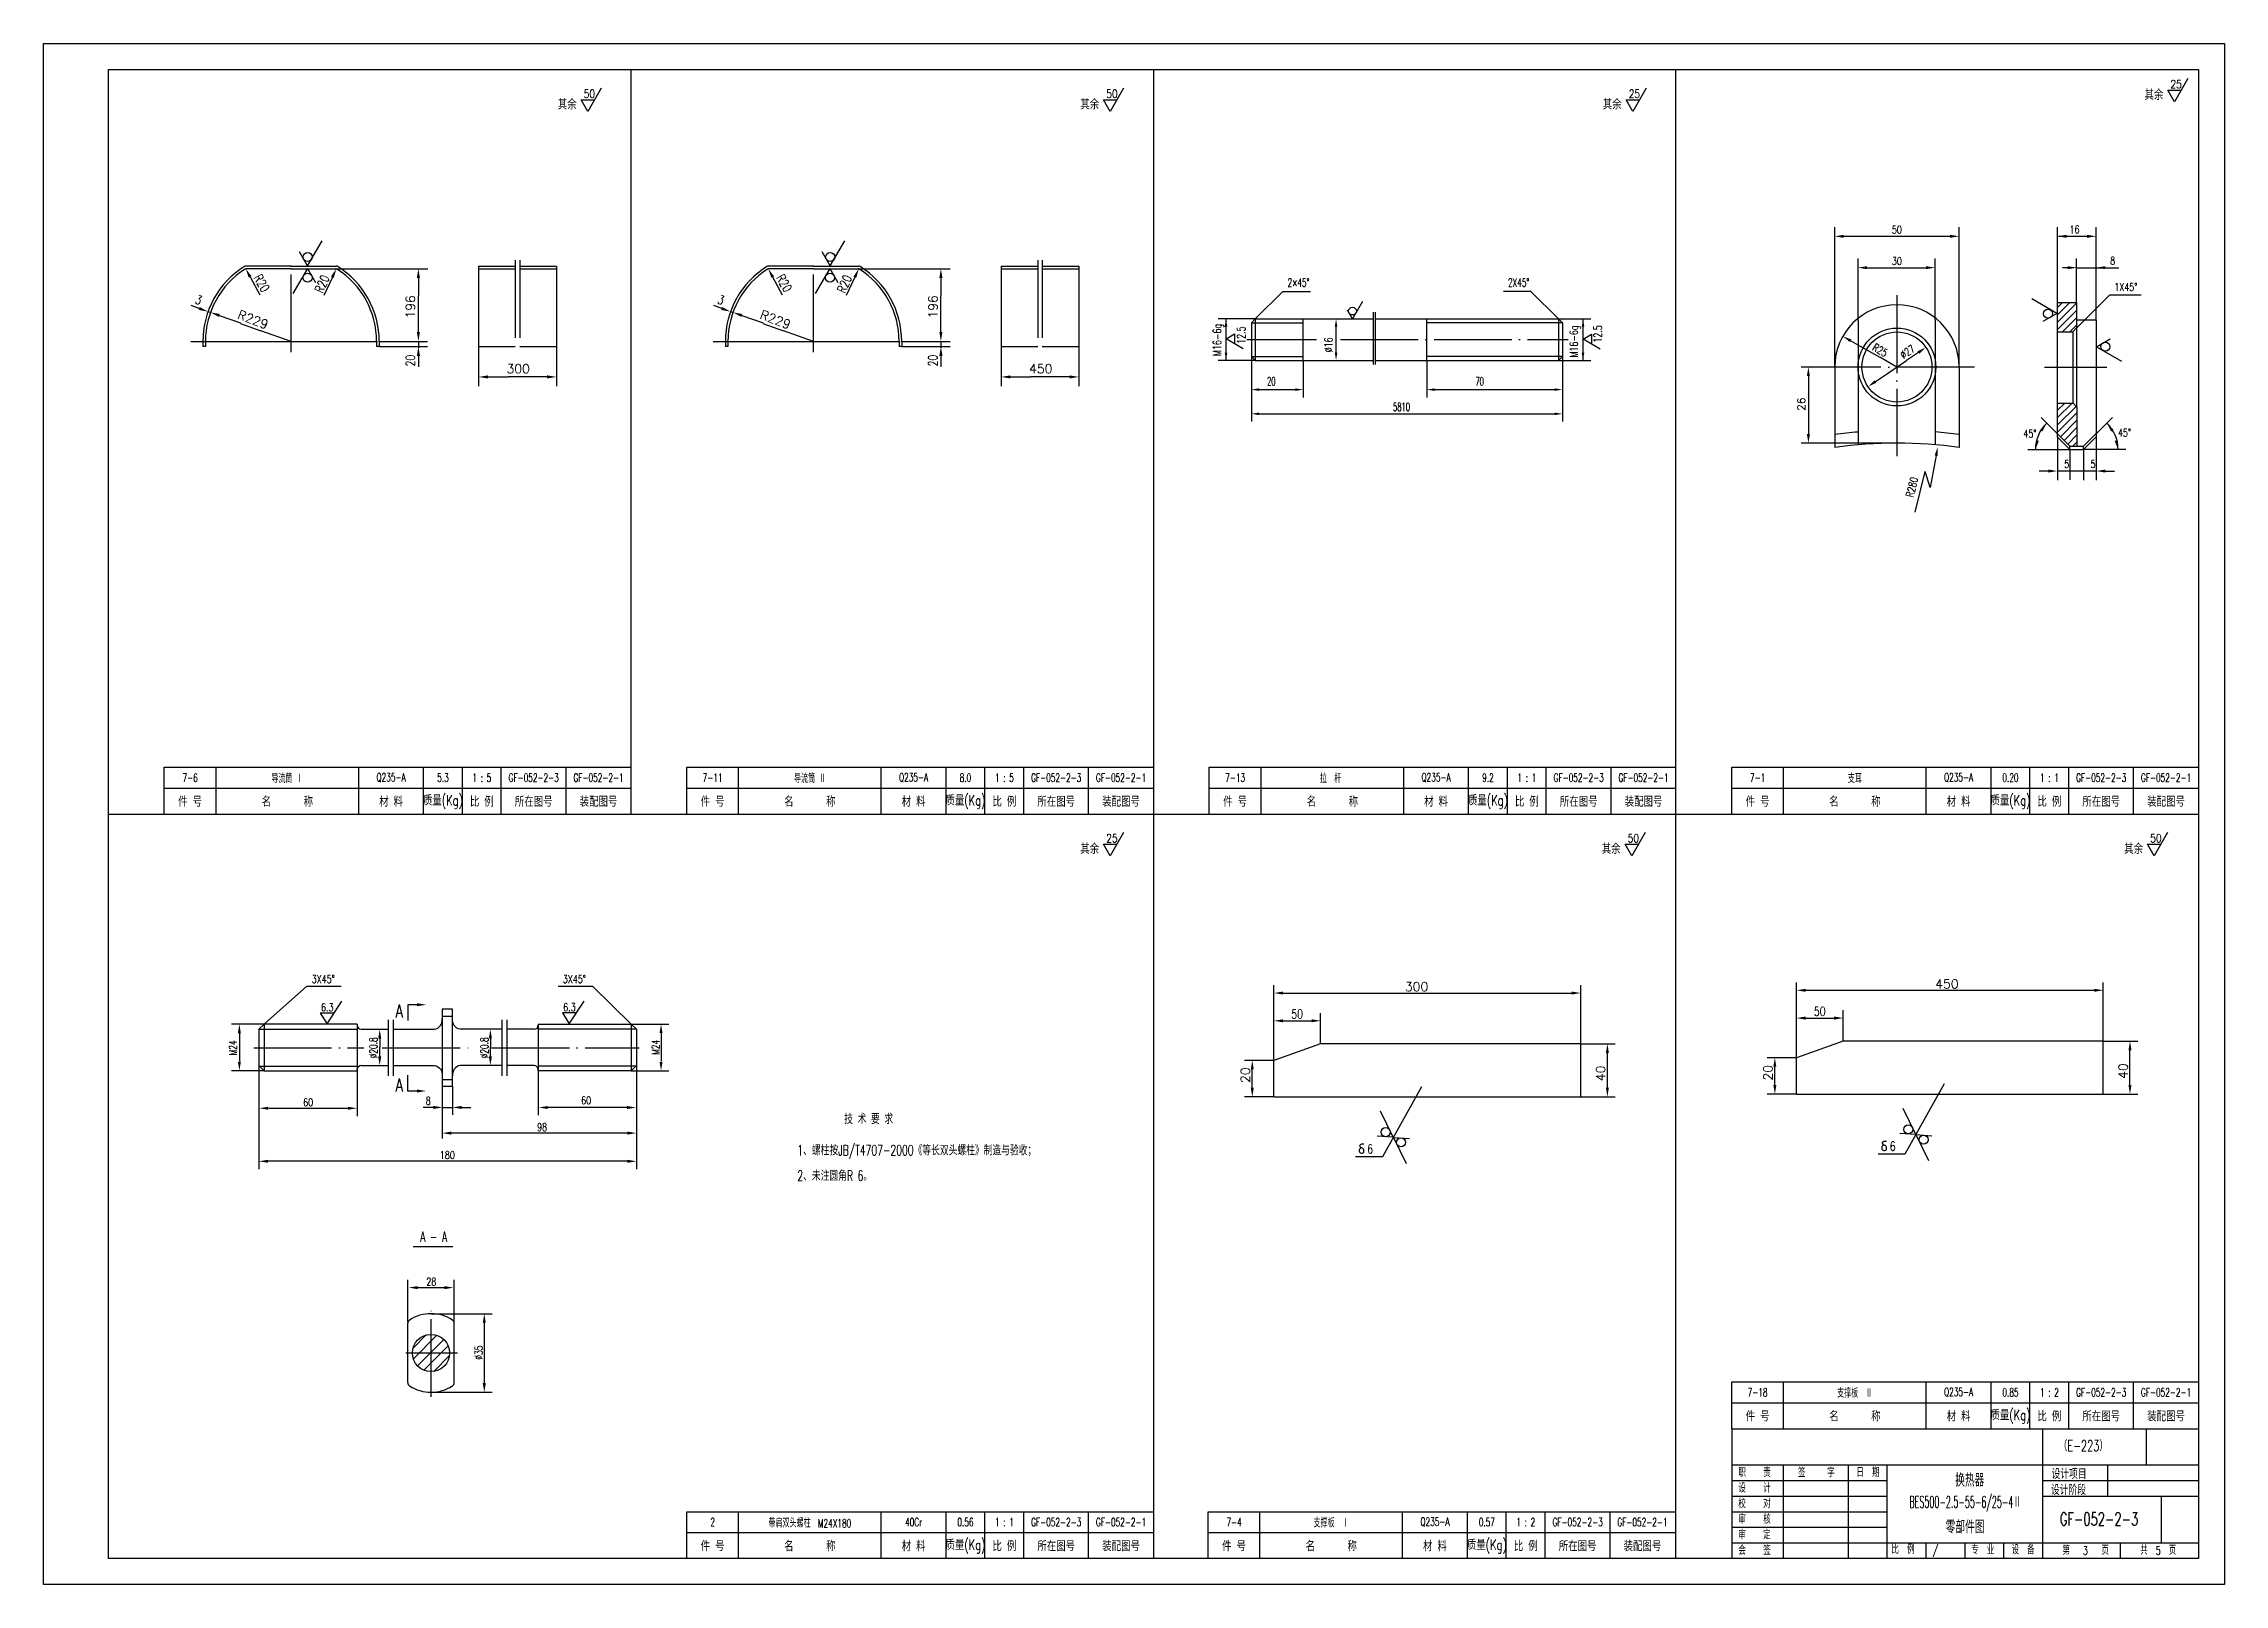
# Model space of a CAD drawing. Extents: x -1168 to 1459, y 189 to 1542.
# Drawn here: x 618 to 1459, y 202 to 796 of the extents above; entities that cross this region are included whole.
import ezdxf
from ezdxf.enums import TextEntityAlignment as Align

# ---------------------------------------------------------------- set-up
doc = ezdxf.new("R2010")
doc.units = 0
doc.header["$MEASUREMENT"] = 0
doc.linetypes.add('DASHDOT-M', pattern=[36, 30, -3, 0, -3])
doc.linetypes.add('DIVIDE-M', pattern=[39, 30, -3, 0, -3, 0, -3])
doc.layers.get('0').update_dxf_attribs({"linetype": 'CONTINUOUS'})
for name, color, linetype in [('CDR_DWG1', 4, 'CONTINUOUS'), ('CDR_DWG2', 2, 'CONTINUOUS'), ('CDR_DWG3', 1, 'DASHDOT-M'), ('CDR_DWG4', 3, 'DIVIDE-M')]:
    doc.layers.add(name, color=color, linetype=linetype)
doc.styles.add('HZ', font='romans', dxfattribs={"width": 0.7, "bigfont": 'hz'})

msp = doc.modelspace()

# ---------------------------------------------------------------- texts
at = {"style": 'HZ'}
for s, height, width, p in [('25', 3.2, 0.8, (1437.77, 779.26)), ('其余', 4, 0.7, (815.85, 771.1)), ('50', 3.2, 0.8, (825.86, 775.55)), ('其余', 4, 0.7, (1017.35, 771.1)), ('50', 3.2, 0.8, (1027.36, 775.55)), ('其余', 4, 0.7, (1218.85, 771.1)), ('25', 3.2, 0.8, (1228.86, 775.55)), ('其余', 4, 0.7, (1427.76, 774.8)), ('2×45%%d', 3.2, 0.65, (1097.31, 702.78)), ('2X45%%d', 3.2, 0.65, (1182.29, 702.78)), ('20', 3.2, 0.6, (1089.38, 664.7)), ('70', 3.2, 0.6, (1169.72, 664.7)), ('5810', 3.2, 0.6, (1137.95, 654.85)), ('其余', 4, 0.7, (1017.35, 484.1)), ('25', 3.2, 0.8, (1027.36, 488.55)), ('其余', 4, 0.7, (1218.43, 484.1)), ('50', 3.2, 0.8, (1228.45, 488.55)), ('其余', 4, 0.7, (1419.93, 484.1)), ('50', 3.2, 0.8, (1429.95, 488.55)), ('3X45%%D', 3, 0.75, (720.95, 434.33)), ('3X45%%D', 3, 0.75, (817.79, 434.33)), ('        技 术 要 求', 4, 0.65, (910.81, 379.97)), ('1、螺柱按JB/T4707-2000《等长双头螺柱》制造与验收；', 4, 0.65, (908.23, 367.88)), ('6', 3.5, 0.75, (1128.01, 368.63)), ('6', 3.5, 0.75, (1329.54, 369.69)), ('2、未注圆角R 6。', 4, 0.65, (908.23, 358.07)), ('（E-223）', 4.2, 0.65, (1394.49, 253.86)), ('职    责', 3.2, 0.7, (1271.12, 243.91)), ('签     字', 3.2, 0.7, (1294.13, 243.85)), ('日  期', 3.2, 0.7, (1316.68, 243.95)), ('设计项目', 4, 0.65, (1391.91, 243.11)), ('设    计', 3.2, 0.7, (1271.12, 237.91)), ('设计阶段', 4, 0.65, (1391.7, 236.96)), ('校    对', 3.2, 0.7, (1271.12, 231.91)), ('审    核', 3.2, 0.7, (1271.12, 225.91)), ('GF-052-2-3', 5, 0.65, (1395.12, 225.2)), ('审    定', 3.2, 0.7, (1271.12, 219.91)), ('会    签', 3.2, 0.7, (1271.12, 213.91)), ('比  例', 3.2, 0.7, (1330.15, 214.33)), ('/', 3.2, 0.7, (1346.11, 214.15)), ('专  业', 3.2, 0.7, (1360.93, 214.12)), ('设  备', 3.2, 0.7, (1376.5, 214.12)), ('第   3   页', 3.2, 0.7, (1396.1, 213.92)), ('共  5  页', 3.2, 0.7, (1426.1, 213.92))]:
    msp.add_text(s, height=height, dxfattribs=dict(at, width=width)).set_placement(p)
for s, height, width, p in [('50', 3, 0.75, (1332.28, 723.25)), ('16', 3, 0.75, (1400.78, 723.35)), ('30', 3, 0.75, (1332.28, 711.15)), ('8', 3, 0.75, (1415.48, 711.35)), ('1X45%%D', 3, 0.75, (1420.54, 701.14)), ('45%%d', 3, 0.75, (1383.56, 644.65)), ('45%%d', 3, 0.75, (1420.02, 645.02)), ('5', 3, 0.75, (1397.78, 632.95)), ('5', 3, 0.75, (1407.87, 632.95)), ('6.3', 3, 0.75, (726.96, 423.47)), ('6.3', 3, 0.75, (820.34, 423.52)), ('50', 3.5, 0.75, (1100.98, 420.6)), ('50', 3.5, 0.75, (1302.51, 421.66)), ('60', 3, 0.75, (719.57, 386.83)), ('8', 3, 0.75, (765.87, 387.43)), ('60', 3, 0.75, (826.77, 387.63)), ('98', 3, 0.75, (809.77, 377.26)), ('180', 3, 0.75, (773.27, 366.5)), ('A - A', 4, 0.65, (767.99, 334.5)), ('28', 3, 0.75, (767.07, 317.66))]:
    msp.add_text(s, height=height, dxfattribs=dict(at, width=width)).set_placement(p, align=Align.CENTER)
for s, height, rotation, width, p in [('R20', 3.5, 299.5559, 0.75, (698.45, 706.29)), ('R20', 3.5, 66.11938, 0.75, (725.13, 700.01)), ('R20', 3.5, 299.5559, 0.75, (899.95, 706.29)), ('R20', 3.5, 66.11938, 0.75, (926.63, 700.01)), ('3', 3.5, 340.17779, 0.75, (675.67, 696.46)), ('3', 3.5, 340.17779, 0.75, (877.17, 696.46)), ('M16-6g', 3.2, 90, 0.7, (1071.71, 676.05)), ('12.5', 3.2, 90, 0.7, (1081.01, 680.73)), ('%%C16', 3.2, 90, 0.7, (1114.68, 677.49)), ('M16-6g', 3.2, 90, 0.7, (1209.28, 675.45)), ('12.5', 3.2, 90, 0.7, (1218.52, 681.19)), ('20', 3.5, 90, 0.75, (760.73, 672.06)), ('20', 3.5, 90, 0.75, (962.23, 672.06))]:
    msp.add_text(s, height=height, rotation=rotation, dxfattribs=dict(at, width=width)).set_placement(p)
for s, height, rotation, p in [('196', 3.5, 90, (760.78, 694.98)), ('196', 3.5, 90, (962.28, 694.98)), ('R229', 3.5, 339, (697.68, 688.48)), ('R229', 3.5, 339, (899.18, 688.48)), ('26', 3, 90, (1296.88, 657.45)), (' 20', 3.5, 90, (1082.74, 397.59)), ('40 ', 3.5, 90, (1219.74, 400.69)), (' 20', 3.5, 90, (1284.27, 398.55)), ('40 ', 3.5, 90, (1421.27, 401.55))]:
    msp.add_text(s, height=height, rotation=rotation, dxfattribs=at).set_placement(p, align=Align.CENTER)
for s, p in [('300', (800.58, 669.39)), ('450', (1002.08, 669.39)), ('300 ', (1148.24, 431.19)), ('450 ', (1352.77, 432.25))]:
    msp.add_text(s, height=3.5, dxfattribs=at).set_placement(p, align=Align.CENTER)
for s, rotation, width, p in [('R25', 330.05555, 0.75, (1325.07, 677.04)), ('%%C27', 33.88739, 0.75, (1337.19, 676.46)), ('R280', 76.08547, 0.75, (1339.54, 625.13)), ('%%C20.8', 90, 0.7, (746.27, 409.33)), ('%%C20.8', 90, 0.7, (789.07, 409.33)), ('M24', 90, 0.7, (855.07, 409.53)), ('M24', 90, 0.7, (692.07, 409.33)), ('%%C35', 90, 0.7, (786.85, 291.84))]:
    msp.add_text(s, height=3, rotation=rotation, dxfattribs=dict(at, width=width)).set_placement(p, align=Align.CENTER)
for s, height, width, p in [('7-6', 3.2, 0.65, (674.07, 513.49)), ('导流筒 Ⅰ', 3.2, 0.65, (711.57, 513.49)), ('Q235-A', 3.2, 0.65, (751.57, 513.49)), ('5.3', 3.2, 0.65, (771.57, 513.49)), ('1 : 5', 3.2, 0.65, (786.57, 513.49)), ('GF-052-2-3', 3.2, 0.65, (806.57, 513.49)), ('GF-052-2-1', 3.2, 0.65, (831.57, 513.49)), ('7-11', 3.2, 0.65, (875.57, 513.49)), ('导流筒 Ⅱ', 3.2, 0.65, (913.07, 513.49)), ('Q235-A', 3.2, 0.65, (953.07, 513.49)), ('8.0', 3.2, 0.65, (973.07, 513.49)), ('1 : 5', 3.2, 0.65, (988.07, 513.49)), ('GF-052-2-3', 3.2, 0.65, (1008.07, 513.49)), ('GF-052-2-1', 3.2, 0.65, (1033.07, 513.49)), ('7-13', 3.2, 0.65, (1077.07, 513.49)), ('拉  杆 ', 3.2, 0.65, (1114.57, 513.49)), ('Q235-A', 3.2, 0.65, (1154.57, 513.49)), ('9.2', 3.2, 0.65, (1174.57, 513.49)), ('1 : 1', 3.2, 0.65, (1189.57, 513.49)), ('GF-052-2-3', 3.2, 0.65, (1209.57, 513.49)), ('GF-052-2-1', 3.2, 0.65, (1234.57, 513.49)), ('7-1', 3.2, 0.65, (1278.57, 513.49)), ('支耳', 3.2, 0.65, (1316.07, 513.49)), ('Q235-A', 3.2, 0.65, (1356.07, 513.49)), ('0.20', 3.2, 0.65, (1376.07, 513.49)), ('1 : 1', 3.2, 0.65, (1391.07, 513.49)), ('GF-052-2-3', 3.2, 0.65, (1411.07, 513.49)), ('GF-052-2-1', 3.2, 0.65, (1436.07, 513.49)), ('件 号', 4, 0.7, (674.07, 504.49)), ('名      称', 4, 0.7, (711.57, 504.49)), ('材 料', 4, 0.7, (751.57, 504.49)), ('质量(Kg)', 4, 0.7, (771.57, 504.49)), ('比 例', 4, 0.7, (786.57, 504.49)), ('所在图号', 4, 0.7, (806.57, 504.49)), ('装配图号', 4, 0.7, (831.57, 504.49)), ('件 号', 4, 0.7, (875.57, 504.49)), ('名      称', 4, 0.7, (913.07, 504.49)), ('材 料', 4, 0.7, (953.07, 504.49)), ('质量(Kg)', 4, 0.7, (973.07, 504.49)), ('比 例', 4, 0.7, (988.07, 504.49)), ('所在图号', 4, 0.7, (1008.07, 504.49)), ('装配图号', 4, 0.7, (1033.07, 504.49)), ('件 号', 4, 0.7, (1077.07, 504.49)), ('名      称', 4, 0.7, (1114.57, 504.49)), ('材 料', 4, 0.7, (1154.57, 504.49)), ('质量(Kg)', 4, 0.7, (1174.57, 504.49)), ('比 例', 4, 0.7, (1189.57, 504.49)), ('所在图号', 4, 0.7, (1209.57, 504.49)), ('装配图号', 4, 0.7, (1234.57, 504.49)), ('件 号', 4, 0.7, (1278.57, 504.49)), ('名      称', 4, 0.7, (1316.07, 504.49)), ('材 料', 4, 0.7, (1356.07, 504.49)), ('质量(Kg)', 4, 0.7, (1376.07, 504.49)), ('比 例', 4, 0.7, (1391.07, 504.49)), ('所在图号', 4, 0.7, (1411.07, 504.49)), ('装配图号', 4, 0.7, (1436.07, 504.49)), ('7-18', 3.2, 0.65, (1278.57, 276.52)), ('支撑板  Ⅱ', 3.2, 0.65, (1316.07, 276.52)), ('Q235-A', 3.2, 0.65, (1356.07, 276.52)), ('0.85', 3.2, 0.65, (1376.07, 276.52)), ('1 : 2', 3.2, 0.65, (1391.07, 276.52)), ('GF-052-2-3', 3.2, 0.65, (1411.07, 276.52)), ('GF-052-2-1', 3.2, 0.65, (1436.07, 276.52)), ('件 号', 4, 0.7, (1278.57, 267.52)), ('名      称', 4, 0.7, (1316.07, 267.52)), ('材 料', 4, 0.7, (1356.07, 267.52)), ('质量(Kg)', 4, 0.7, (1376.07, 267.52)), ('比 例', 4, 0.7, (1391.07, 267.52)), ('所在图号', 4, 0.7, (1411.07, 267.52)), ('装配图号', 4, 0.7, (1436.07, 267.52)), ('换热器', 5, 0.65, (1360.38, 242.96)), ('BES500-2.5-55-6/25-4Ⅱ', 4.5, 0.5, (1358.6, 233.96)), ('2', 3.2, 0.65, (875.57, 226.49)), ('带肩双头螺柱  M24X180', 3.2, 0.65, (913.07, 226.49)), ('40Cr', 3.2, 0.65, (953.07, 226.49)), ('0.56', 3.2, 0.65, (973.07, 226.49)), ('1 : 1', 3.2, 0.65, (988.07, 226.49)), ('GF-052-2-3', 3.2, 0.65, (1008.07, 226.49)), ('GF-052-2-1', 3.2, 0.65, (1033.07, 226.49)), ('7-4', 3.2, 0.65, (1076.65, 226.49)), ('支撑板  Ⅰ', 3.2, 0.65, (1114.15, 226.49)), ('Q235-A', 3.2, 0.65, (1154.15, 226.49)), ('0.57', 3.2, 0.65, (1174.15, 226.49)), ('1 : 2', 3.2, 0.65, (1189.15, 226.49)), ('GF-052-2-3', 3.2, 0.65, (1209.15, 226.49)), ('GF-052-2-1', 3.2, 0.65, (1234.15, 226.49)), ('零部件图', 5, 0.65, (1358.57, 224.9)), ('件 号', 4, 0.7, (875.57, 217.49)), ('名      称', 4, 0.7, (913.07, 217.49)), ('材 料', 4, 0.7, (953.07, 217.49)), ('质量(Kg)', 4, 0.7, (973.07, 217.49)), ('比 例', 4, 0.7, (988.07, 217.49)), ('所在图号', 4, 0.7, (1008.07, 217.49)), ('装配图号', 4, 0.7, (1033.07, 217.49)), ('件 号', 4, 0.7, (1076.65, 217.49)), ('名      称', 4, 0.7, (1114.15, 217.49)), ('材 料', 4, 0.7, (1154.15, 217.49)), ('质量(Kg)', 4, 0.7, (1174.15, 217.49)), ('比 例', 4, 0.7, (1189.15, 217.49)), ('所在图号', 4, 0.7, (1209.15, 217.49)), ('装配图号', 4, 0.7, (1234.15, 217.49))]:
    msp.add_text(s, height=height, dxfattribs=dict(at, width=width)).set_placement(p, align=Align.MIDDLE)
at = {"layer": 'CDR_DWG2', "style": 'HZ', "width": 0.75}
for p in [(754.71, 421.08), (754.71, 392.46)]:
    msp.add_text('A', height=5, dxfattribs=at).set_placement(p, align=Align.CENTER)

# ---------------------------------------------------------------- blocks, each defined once
blk = doc.blocks.new('*X69')
at = {"color": 0}
for p, q in [((240.7, 219.49), (245.74, 224.53)), ((240.81, 215.35), (249.88, 224.42)), ((242.39, 212.69), (252.54, 222.84)), ((244.9, 210.95), (254.27, 220.33)), ((248.67, 210.49), (254.74, 216.56))]:
    blk.add_line(p, q, dxfattribs=at)
blk = doc.blocks.new('*X67')
at = {"color": 0}
for p, q in [((152.09, 157.75), (157.61, 163.26)), ((152.09, 160.58), (154.78, 163.26)), ((152.09, 154.92), (159.28, 162.11)), ((152.09, 152.09), (159.56, 159.56)), ((153.24, 150.41), (159.56, 156.73)), ((154.65, 148.99), (159.56, 153.9)), ((156.07, 147.58), (159.56, 151.07)), ((158.05, 146.74), (159.56, 148.25))]:
    blk.add_line(p, q, dxfattribs=at)
blk = doc.blocks.new('*X68')
at = {"color": 0}
for p, q in [((152.09, 197.34), (156.93, 202.19)), ((152.09, 200.17), (154.1, 202.19)), ((152.09, 194.52), (159.51, 201.94)), ((152.09, 191.69), (159.51, 199.11)), ((154.11, 190.88), (159.51, 196.28)), ((156.94, 190.88), (159.51, 193.46))]:
    blk.add_line(p, q, dxfattribs=at)

# ---------------------------------------------------------------- linework, layer by layer
for p, q in [((617.57, 202.49), (617.57, 796.49)), ((617.57, 796.49), (1458.57, 796.49)), ((1458.57, 796.49), (1458.57, 202.49)), ((844.07, 786.49), (844.07, 499.49)), ((1045.57, 786.49), (1045.57, 212.49)), ((1247.07, 212.49), (1247.07, 786.49)), ((1308.3, 671.88), (1308.3, 725.71)), ((1356.3, 671.88), (1356.3, 725.71)), ((1394.23, 696.8), (1394.23, 725.71)), ((1409.17, 689.88), (1409.17, 725.71)), ((719.38, 710.78), (716.31, 716.17)), ((719.38, 710.78), (725, 720.43)), ((920.88, 710.78), (917.81, 716.17)), ((920.88, 710.78), (926.5, 720.43)), ((1311.8, 722.21), (1352.8, 722.21)), ((1394.56, 722.21), (1406.6, 722.21)), ((697.21, 706.53), (700.9, 699.66)), ((719.3, 709.75), (713.67, 700.11)), ((719.3, 709.75), (722.37, 704.36)), ((728.92, 706.44), (725.62, 699.34)), ((730.26, 709.71), (765.7, 709.71)), ((898.71, 706.53), (902.4, 699.66)), ((920.8, 709.75), (915.17, 700.11)), ((920.8, 709.75), (923.87, 704.36)), ((930.42, 706.44), (927.12, 699.34)), ((931.76, 709.71), (967.2, 709.71)), ((1317.3, 689.68), (1317.3, 713.62)), ((1320.8, 710.12), (1343.49, 710.12)), ((1346.99, 689.89), (1346.99, 713.62)), ((1398.18, 710.12), (1396.19, 710.12)), ((1401.59, 696.8), (1401.59, 713.62)), ((1401.74, 710.12), (1412.07, 710.12)), ((1409.17, 689.88), (1409.17, 713.62)), ((1412.67, 710.12), (1417.8, 710.12)), ((762.1, 706.11), (762.1, 699.31)), ((762.1, 692.11), (762.1, 699.31)), ((963.6, 706.11), (963.6, 699.31)), ((963.6, 692.11), (963.6, 699.31)), ((1084.82, 690.38), (1095.43, 700.99)), ((1095.43, 700.99), (1106.15, 700.99)), ((1191.15, 700.99), (1180.57, 700.99)), ((1201.76, 690.38), (1191.15, 700.99)), ((1393.99, 692.46), (1384.35, 698.08)), ((1401.7, 686.92), (1414.43, 699.65)), ((1414.43, 699.65), (1426.43, 699.65)), ((677.58, 694.38), (674.47, 695.5)), ((680.97, 693.17), (681.92, 692.89)), ((685.32, 691.69), (693.53, 688.82)), ((762.1, 685.31), (762.1, 692.11)), ((879.08, 694.38), (875.97, 695.5)), ((882.47, 693.17), (883.42, 692.89)), ((886.82, 691.69), (895.03, 688.82)), ((963.6, 685.31), (963.6, 692.11)), ((1084.76, 690.38), (1070.55, 690.38)), ((1073.55, 674.38), (1073.55, 690.38)), ((1201.76, 690.38), (1214.23, 690.38)), ((1211.23, 674.38), (1211.23, 690.38)), ((1346.99, 689.83), (1346.99, 671.85)), ((1393.99, 692.46), (1388.6, 689.39)), ((693.45, 688.54), (701.36, 685.77)), ((712.98, 681.71), (701.36, 685.77)), ((711.18, 681.71), (714.78, 681.71)), ((711.18, 681.71), (714.78, 681.71)), ((711.18, 681.71), (714.78, 681.71)), ((711.18, 681.71), (714.78, 681.71)), ((711.18, 681.71), (714.78, 681.71)), ((711.18, 681.71), (714.78, 681.71)), ((711.18, 681.71), (714.78, 681.71)), ((712.98, 679.91), (712.98, 683.51)), ((712.98, 679.91), (712.98, 683.51)), ((712.98, 679.91), (712.98, 683.51)), ((712.98, 679.91), (712.98, 683.51)), ((712.98, 679.91), (712.98, 683.51)), ((712.98, 679.91), (712.98, 683.51)), ((712.98, 679.91), (712.98, 683.51)), ((746.98, 681.71), (765.63, 681.71)), ((762.1, 681.71), (762.1, 679.25)), ((875.82, 681.71), (947.84, 681.71)), ((894.95, 688.54), (902.86, 685.77)), ((914.48, 681.71), (902.86, 685.77)), ((912.68, 681.71), (916.28, 681.71)), ((912.68, 681.71), (916.28, 681.71)), ((912.68, 681.71), (916.28, 681.71)), ((912.68, 681.71), (916.28, 681.71)), ((912.68, 681.71), (916.28, 681.71)), ((912.68, 681.71), (916.28, 681.71)), ((912.68, 681.71), (916.28, 681.71)), ((914.48, 679.91), (914.48, 683.51)), ((914.48, 679.91), (914.48, 683.51)), ((914.48, 679.91), (914.48, 683.51)), ((914.48, 679.91), (914.48, 683.51)), ((914.48, 679.91), (914.48, 683.51)), ((914.48, 679.91), (914.48, 683.51)), ((914.48, 679.91), (914.48, 683.51)), ((948.48, 681.71), (967.13, 681.71)), ((963.6, 681.71), (963.6, 679.25)), ((1115.99, 677.38), (1115.99, 687.38)), ((1314.47, 681.93), (1318.06, 679.89)), ((1317.3, 689.61), (1317.3, 671.82)), ((1409.19, 679.66), (1414.58, 682.73)), ((746.98, 679.71), (765.63, 679.71)), ((762.1, 676.11), (762.1, 671.91)), ((785.33, 679.7), (785.33, 664.4)), ((815.33, 679.7), (815.33, 664.4)), ((948.48, 679.71), (967.13, 679.71)), ((963.6, 676.11), (963.6, 671.91)), ((986.83, 679.7), (986.83, 664.4)), ((1016.83, 679.7), (1016.83, 664.4)), ((1084.76, 674.38), (1070.55, 674.38)), ((1083.32, 675.88), (1083.32, 660.1)), ((1103.32, 674.38), (1103.32, 660.1)), ((1150.98, 674.38), (1150.98, 660.1)), ((1201.76, 674.38), (1214.23, 674.38)), ((1203.26, 675.88), (1203.26, 660.1)), ((1318.06, 679.89), (1325.66, 675.58)), ((1332.3, 671.82), (1325.66, 675.58)), ((1328.59, 669.3), (1336.01, 674.33)), ((1340.58, 677.42), (1336.01, 674.33)), ((1409.19, 679.66), (1418.83, 674.04)), ((788.93, 668), (796.73, 668)), ((803.93, 668), (796.73, 668)), ((811.73, 668), (803.93, 668)), ((990.43, 668), (998.23, 668)), ((1005.43, 668), (998.23, 668)), ((1013.23, 668), (1005.43, 668)), ((1301.79, 671.82), (1295.36, 671.82)), ((1298.15, 668.32), (1298.15, 645.95)), ((1308.3, 671.82), (1308.3, 671.82)), ((1324.02, 666.21), (1328.59, 669.3)), ((1332.21, 671.82), (1332.39, 671.82)), ((1332.21, 671.82), (1332.39, 671.82)), ((1332.21, 671.82), (1332.39, 671.82)), ((1332.3, 671.73), (1332.3, 671.91)), ((1332.3, 671.73), (1332.3, 671.91)), ((1332.3, 671.73), (1332.3, 671.91)), ((1083.32, 660.1), (1083.32, 650.76)), ((1086.32, 663.1), (1100.32, 663.1)), ((1153.98, 663.1), (1200.26, 663.1)), ((1203.26, 660.1), (1203.26, 650.76)), ((1086.32, 653.76), (1200.26, 653.76)), ((1387.86, 652.42), (1394.06, 646.22)), ((1415.42, 652.42), (1409.22, 646.22)), ((1398.98, 641.3), (1394.1, 646.18)), ((1394.17, 644.88), (1394.17, 628.16)), ((1398.99, 640.03), (1398.99, 628.28)), ((1404.29, 641.3), (1409.17, 646.18)), ((1404.29, 640.03), (1404.29, 628.21)), ((1420.57, 640), (1404.36, 640)), ((1409.17, 644.88), (1409.17, 628.21)), ((1339.35, 615.86), (1343.18, 631.6)), ((1345.15, 625.35), (1343.18, 631.6)), ((1347.4, 637.65), (1345.15, 625.35)), ((1391.81, 631.71), (1387.13, 631.71)), ((1404.29, 631.71), (1394.18, 631.71)), ((1409.18, 631.71), (1404.31, 631.71)), ((1412.68, 631.71), (1416.18, 631.71)), ((664.07, 509.49), (844.07, 509.49)), ((865.57, 509.49), (1045.57, 509.49)), ((1067.07, 509.49), (1247.07, 509.49)), ((1268.57, 509.49), (1448.57, 509.49)), ((642.57, 499.49), (1448.57, 499.49)), ((702.78, 418.65), (719.07, 433.14)), ((719.1, 433.13), (732.29, 433.13)), ((816.03, 433.12), (829.22, 433.12)), ((844.19, 418.52), (829.22, 433.12)), ((1092.03, 422.83), (1092.03, 433.47)), ((1095.53, 430.47), (1207.68, 430.47)), ((1210.34, 410.95), (1210.34, 433.47)), ((1293.56, 423.89), (1293.56, 434.53)), ((1297.06, 431.53), (1409.21, 431.53)), ((1411.87, 412), (1411.87, 434.53)), ((724.26, 422.74), (726.89, 418.57)), ((729.63, 422.74), (724.26, 422.74)), ((726.89, 418.57), (732.59, 427.28)), ((823.01, 422.79), (817.64, 422.79)), ((817.64, 422.79), (820.27, 418.63)), ((820.27, 418.63), (825.97, 427.33)), ((1092.03, 404.47), (1092.03, 422.77)), ((1110.04, 410.95), (1110.04, 422.77)), ((1293.56, 405.53), (1293.56, 423.82)), ((1297.06, 420.82), (1308.93, 420.82)), ((1311.57, 412), (1311.57, 423.82)), ((702.55, 418.52), (690.06, 418.52)), ((693.06, 415.22), (693.06, 404.18)), ((747.18, 413.06), (747.18, 409.56)), ((789.86, 413.06), (789.86, 409.56)), ((844.18, 418.52), (858.67, 418.52)), ((855.67, 415.28), (855.67, 404.28)), ((1095.53, 419.77), (1107.4, 419.77)), ((747.18, 406.07), (747.18, 409.57)), ((789.86, 406.07), (789.86, 409.57)), ((1091.97, 404.47), (1080.68, 404.47)), ((1210.41, 410.88), (1223.63, 410.88)), ((1220.63, 393.97), (1220.63, 408.21)), ((1293.5, 405.53), (1282.21, 405.53)), ((1411.94, 411.94), (1425.16, 411.94)), ((1422.16, 395.02), (1422.16, 409.27)), ((702.55, 400.52), (690.06, 400.52)), ((700.61, 402.52), (700.61, 362.57)), ((738.51, 400.45), (738.51, 383.05)), ((808.3, 400.57), (808.3, 383.33)), ((844.18, 400.52), (858.67, 400.52)), ((846.19, 402.52), (846.19, 362.57)), ((1083.68, 393.69), (1083.68, 401.45)), ((1285.21, 394.75), (1285.21, 402.51)), ((1350.46, 395.42), (1335.39, 368.38)), ((771.28, 394.6), (771.28, 374.34)), ((775.27, 394.6), (775.27, 383.55)), ((1091.97, 390.47), (1080.68, 390.47)), ((1148.94, 394.36), (1133.86, 367.32)), ((1210.41, 390.47), (1223.63, 390.47)), ((1293.5, 391.52), (1282.21, 391.52)), ((1411.94, 391.52), (1425.16, 391.52)), ((704.36, 386.05), (735.39, 386.05)), ((767.91, 386.38), (763.95, 386.38)), ((771.3, 386.38), (775.34, 386.38)), ((778.77, 386.38), (782.27, 386.38)), ((843.06, 386.33), (810.9, 386.33)), ((1138.05, 374.87), (1133.15, 384.9)), ((1339.58, 375.93), (1334.68, 385.96)), ((842.91, 376.46), (774.59, 376.46)), ((1124.99, 370.16), (1124.9, 369.92)), ((1125.12, 370.38), (1124.99, 370.16)), ((1125.35, 370.57), (1125.12, 370.38)), ((1125.22, 371.51), (1125.23, 371.87)), ((1125.35, 371.19), (1125.22, 371.51)), ((1125.23, 371.87), (1125.36, 372.06)), ((1125.58, 370.97), (1125.35, 371.19)), ((1125.49, 370.73), (1125.35, 370.57)), ((1125.36, 372.06), (1125.65, 372.25)), ((1125.84, 370.81), (1125.49, 370.73)), ((1125.89, 370.79), (1125.58, 370.97)), ((1125.65, 372.25), (1125.89, 372.28)), ((1125.89, 372.28), (1126.73, 372.28)), ((1126.11, 370.69), (1125.89, 370.79)), ((1126.29, 370.57), (1126.11, 370.69)), ((1126.5, 370.4), (1126.29, 370.57)), ((1126.67, 370.16), (1126.5, 370.4)), ((1126.7, 369.84), (1126.67, 370.16)), ((1138.05, 374.87), (1131.87, 375.31)), ((1138.08, 374.84), (1144.26, 374.4)), ((1138.08, 374.84), (1142.97, 364.81)), ((1326.52, 371.22), (1326.43, 370.98)), ((1326.43, 370.98), (1326.47, 370.45)), ((1326.47, 370.45), (1326.5, 370.28)), ((1326.5, 370.28), (1326.68, 370.06)), ((1326.65, 371.44), (1326.52, 371.22)), ((1326.88, 371.63), (1326.65, 371.44)), ((1326.68, 370.06), (1326.93, 369.89)), ((1326.75, 372.57), (1326.76, 372.93)), ((1326.88, 372.24), (1326.75, 372.57)), ((1326.76, 372.93), (1326.89, 373.12)), ((1327.11, 372.02), (1326.88, 372.24)), ((1327.02, 371.78), (1326.88, 371.63)), ((1326.89, 373.12), (1327.18, 373.3)), ((1327.37, 371.87), (1327.02, 371.78)), ((1327.42, 371.85), (1327.11, 372.02)), ((1327.18, 373.3), (1327.42, 373.34)), ((1327.42, 373.34), (1328.26, 373.34)), ((1327.64, 371.75), (1327.42, 371.85)), ((1327.82, 371.63), (1327.64, 371.75)), ((1328.03, 371.46), (1327.82, 371.63)), ((1327.98, 369.92), (1328.2, 370.19)), ((1328.2, 371.22), (1328.03, 371.46)), ((1328.23, 370.89), (1328.2, 371.22)), ((1328.2, 370.19), (1328.23, 370.89)), ((1339.58, 375.93), (1333.4, 376.36)), ((1339.61, 375.9), (1345.79, 375.46)), ((1339.61, 375.9), (1344.5, 365.87)), ((842.69, 365.6), (703.58, 365.6)), ((1133.86, 367.32), (1123.52, 367.32)), ((1124.9, 369.92), (1124.94, 369.39)), ((1124.94, 369.39), (1124.97, 369.22)), ((1124.97, 369.22), (1125.15, 369)), ((1125.15, 369), (1125.4, 368.83)), ((1125.4, 368.83), (1125.78, 368.71)), ((1125.78, 368.71), (1126.15, 368.74)), ((1126.15, 368.74), (1126.45, 368.86)), ((1126.45, 368.86), (1126.67, 369.14)), ((1126.67, 369.14), (1126.7, 369.84)), ((1335.39, 368.38), (1325.05, 368.38)), ((1326.93, 369.89), (1327.31, 369.77)), ((1327.31, 369.77), (1327.68, 369.8)), ((1327.68, 369.8), (1327.98, 369.92)), ((760.12, 332.8), (775.4, 332.8)), ((758.03, 303.73), (758.03, 319.9)), ((775.91, 303.86), (775.91, 319.9)), ((759.8, 316.9), (772.4, 316.9)), ((767.03, 306.85), (790.51, 306.85)), ((787.51, 303.35), (787.51, 280.07)), ((767.03, 276.57), (790.51, 276.57)), ((1268.57, 272.52), (1448.57, 272.52)), ((1268.57, 262.52), (1448.57, 262.52)), ((1388.56, 212.52), (1388.56, 262.52)), ((1428.56, 248.52), (1428.56, 262.52)), ((1268.56, 248.52), (1448.56, 248.52)), ((1288.56, 212.52), (1288.56, 248.52)), ((1313.56, 212.52), (1313.56, 248.52)), ((1328.56, 212.52), (1328.56, 248.52)), ((1413.56, 236.52), (1413.56, 248.52)), ((1413.56, 236.52), (1413.56, 248.52)), ((1268.56, 242.52), (1328.56, 242.52)), ((1268.56, 236.52), (1328.56, 236.52)), ((1388.56, 242.52), (1448.56, 242.52)), ((1388.56, 236.52), (1448.56, 236.52)), ((1434.19, 236.52), (1434.19, 218.52)), ((1268.56, 230.52), (1328.56, 230.52)), ((865.57, 222.49), (1045.57, 222.49)), ((1066.65, 222.49), (1246.65, 222.49)), ((1268.56, 224.52), (1328.56, 224.52)), ((1268.56, 218.52), (1448.56, 218.52)), ((1343.56, 212.52), (1343.56, 218.52)), ((1358.56, 212.52), (1358.56, 218.52)), ((1373.56, 212.52), (1373.56, 218.52)), ((1418.56, 212.52), (1418.56, 218.52)), ((1458.57, 202.49), (617.57, 202.49))]:
    msp.add_line(p, q)
for points in [[(1444.48, 783.02), (1439.33, 774.09), (1436.75, 778.55), (1441.9, 778.55)], [(832.57, 779.31), (827.42, 770.39), (824.84, 774.85), (830, 774.85)], [(1034.07, 779.31), (1028.92, 770.39), (1026.34, 774.85), (1031.5, 774.85)], [(1235.57, 779.31), (1230.42, 770.39), (1227.84, 774.85), (1233, 774.85)], [(1126.18, 697.05), (1122.33, 690.38), (1120.41, 693.72)], [(1080.22, 678.87), (1073.55, 682.72), (1076.88, 684.64), (1076.88, 680.79)], [(1217.9, 678.67), (1211.23, 682.52), (1214.56, 684.45), (1214.56, 680.6)], [(1034.07, 492.31), (1028.92, 483.39), (1026.34, 487.85), (1031.5, 487.85)], [(1235.16, 492.31), (1230, 483.39), (1227.43, 487.85), (1232.58, 487.85)], [(1436.66, 492.31), (1431.5, 483.39), (1428.93, 487.85), (1434.08, 487.85)]]:
    msp.add_lwpolyline(points)
for points in [[(1398.85, 631.7, 0.25, 0.25, 1), (1399.1, 631.7, 0.25, 0.25, 1)], [(1404.18, 631.77, 0.25, 0.25, 1), (1404.43, 631.77, 0.25, 0.25, 1)]]:
    msp.add_lwpolyline(points, format="xyseb", close=True)
for centre, radius in [((719.41, 714.27), 1.75), ((920.91, 714.27), 1.75), ((719.34, 706.27), 1.75), ((920.84, 706.27), 1.75), ((1122.33, 693.38), 1.5), ((1390.51, 692.42), 1.75), ((1412.67, 679.7), 1.75), ((1135.13, 376.84), 1.75), ((1336.66, 377.9), 1.75), ((1141.02, 372.87), 1.75), ((1342.55, 373.93), 1.75)]:
    msp.add_circle(centre, radius)
for centre, radius, start, end in [((695.51, 709.71), 1, 90, 121.95275), ((695.8, 708.71), 1, 90, 122.46174), ((730.15, 708.71), 1, 57.53826, 90), ((730.44, 709.71), 1, 58.04725, 90), ((897.01, 709.71), 1, 90, 121.95275), ((897.3, 708.71), 1, 90, 122.46174), ((931.65, 708.71), 1, 57.53826, 90), ((931.94, 709.71), 1, 58.04725, 90), ((1399.8, 640.03), 14.09, 133.71729, 180.13722), ((1403.48, 640.03), 14.09, 359.86278, 46.28271)]:
    msp.add_arc(centre, radius, start, end)
for points in [[(1311.8, 721.62), (1311.8, 722.79), (1308.3, 722.21)], [(1352.8, 721.62), (1352.8, 722.79), (1356.3, 722.21)], [(1397.71, 721.62), (1397.71, 722.79), (1394.21, 722.21)], [(1405.64, 721.62), (1405.64, 722.79), (1409.14, 722.21)], [(696.68, 706.25), (697.74, 706.82), (695.51, 709.71)], [(729.47, 706.19), (728.38, 706.7), (730.44, 709.71)], [(762.7, 706.11), (761.5, 706.11), (762.1, 709.71)], [(898.18, 706.25), (899.24, 706.82), (897.01, 709.71)], [(930.97, 706.19), (929.88, 706.7), (931.94, 709.71)], [(964.2, 706.11), (963, 706.11), (963.6, 709.71)], [(1320.8, 709.54), (1320.8, 710.7), (1317.3, 710.12)], [(1343.49, 709.54), (1343.49, 710.7), (1346.99, 710.12)], [(1398.18, 709.54), (1398.18, 710.7), (1401.68, 710.12)], [(1412.67, 709.54), (1412.67, 710.7), (1409.17, 710.12)], [(677.78, 694.95), (677.38, 693.82), (680.97, 693.17)], [(685.12, 691.13), (685.51, 692.26), (681.92, 692.88)], [(879.28, 694.95), (878.88, 693.82), (882.47, 693.17)], [(886.62, 691.13), (887.01, 692.26), (883.42, 692.88)], [(1073.05, 687.38), (1074.05, 687.38), (1073.55, 690.38)], [(1115.49, 687.38), (1116.49, 687.38), (1115.99, 690.38)], [(1210.73, 687.38), (1211.73, 687.38), (1211.23, 690.38)], [(762.7, 685.31), (761.5, 685.31), (762.1, 681.71)], [(964.2, 685.31), (963, 685.31), (963.6, 681.71)], [(1314.18, 681.42), (1314.75, 682.44), (1311.42, 683.66)], [(762.7, 676.11), (761.5, 676.11), (762.1, 679.71)], [(964.2, 676.11), (963, 676.11), (963.6, 679.71)], [(1073.05, 677.38), (1074.05, 677.38), (1073.55, 674.38)], [(1115.49, 677.38), (1116.49, 677.38), (1115.99, 674.38)], [(1210.73, 677.38), (1211.73, 677.38), (1211.23, 674.38)], [(1340.91, 676.94), (1340.25, 677.91), (1343.48, 679.39)], [(788.93, 667.4), (788.93, 668.6), (785.33, 668)], [(811.73, 667.4), (811.73, 668.6), (815.33, 668)], [(990.43, 667.4), (990.43, 668.6), (986.83, 668)], [(1013.23, 667.4), (1013.23, 668.6), (1016.83, 668)], [(1298.73, 668.32), (1297.56, 668.32), (1298.15, 671.82)], [(1324.34, 665.73), (1323.69, 666.69), (1321.12, 664.25)], [(1086.32, 663.6), (1086.32, 662.6), (1083.32, 663.1)], [(1100.32, 663.6), (1100.32, 662.6), (1103.32, 663.1)], [(1153.98, 663.6), (1153.98, 662.6), (1150.98, 663.1)], [(1200.26, 663.6), (1200.26, 662.6), (1203.26, 663.1)], [(1086.32, 654.26), (1086.32, 653.26), (1083.32, 653.76)], [(1200.26, 654.26), (1200.26, 653.26), (1203.26, 653.76)], [(1388.41, 646.96), (1387.47, 647.65), (1390, 650.13)], [(1414.87, 646.96), (1415.81, 647.65), (1413.27, 650.13)], [(1298.73, 645.95), (1297.56, 645.95), (1298.15, 642.45)], [(1347.97, 637.55), (1346.82, 637.75), (1348.03, 641.09)], [(1387.03, 643.35), (1385.89, 643.59), (1385.72, 640.05)], [(1416.25, 643.35), (1417.39, 643.59), (1417.55, 640.05)], [(1390.68, 631.13), (1390.68, 632.3), (1394.18, 631.71)], [(1412.68, 631.13), (1412.68, 632.3), (1409.18, 631.71)], [(1095.53, 429.89), (1095.53, 431.05), (1092.03, 430.47)], [(1206.84, 429.89), (1206.84, 431.05), (1210.34, 430.47)], [(1297.06, 430.95), (1297.06, 432.11), (1293.56, 431.53)], [(1408.37, 430.95), (1408.37, 432.11), (1411.87, 431.53)], [(1297.06, 420.24), (1297.06, 421.41), (1293.56, 420.82)], [(1308.07, 420.24), (1308.07, 421.41), (1311.57, 420.82)], [(693.64, 414.98), (692.48, 414.98), (693.06, 418.48)], [(747.76, 412.94), (746.6, 412.94), (747.18, 416.44)], [(790.44, 412.96), (789.27, 412.96), (789.86, 416.46)], [(856.26, 415), (855.09, 415), (855.67, 418.5)], [(1095.53, 419.18), (1095.53, 420.35), (1092.03, 419.77)], [(1106.54, 419.18), (1106.54, 420.35), (1110.04, 419.77)], [(693.64, 404.05), (692.48, 404.05), (693.06, 400.55)], [(747.76, 406.01), (746.6, 406.01), (747.18, 402.51)], [(790.44, 406.07), (789.27, 406.07), (789.86, 402.57)], [(856.26, 404.04), (855.09, 404.04), (855.67, 400.54)], [(1084.26, 401), (1083.09, 401), (1083.68, 404.5)], [(1221.21, 407.38), (1220.04, 407.38), (1220.63, 410.88)], [(1285.79, 402.05), (1284.62, 402.05), (1285.21, 405.55)], [(1422.74, 408.44), (1421.57, 408.44), (1422.16, 411.94)], [(767.91, 385.79), (767.91, 386.96), (771.41, 386.38)], [(778.77, 385.79), (778.77, 386.96), (775.27, 386.38)], [(812.01, 385.75), (812.01, 386.91), (808.51, 386.33)], [(842.6, 385.75), (842.6, 386.91), (846.1, 386.33)], [(1084.26, 393.94), (1083.09, 393.94), (1083.68, 390.44)], [(1221.21, 393.97), (1220.04, 393.97), (1220.63, 390.47)], [(1285.79, 395), (1284.62, 395), (1285.21, 391.5)], [(1422.74, 395.02), (1421.57, 395.02), (1422.16, 391.52)], [(704.21, 385.46), (704.21, 386.63), (700.71, 386.05)], [(734.91, 385.46), (734.91, 386.63), (738.41, 386.05)], [(774.77, 375.88), (774.77, 377.04), (771.27, 376.46)], [(842.65, 375.88), (842.65, 377.04), (846.15, 376.46)], [(704.11, 365.02), (704.11, 366.19), (700.61, 365.6)], [(842.69, 365.02), (842.69, 366.19), (846.19, 365.6)], [(761.83, 316.31), (761.83, 317.48), (758.33, 316.9)], [(772.11, 316.31), (772.11, 317.48), (775.61, 316.9)], [(788.09, 303.35), (786.92, 303.35), (787.51, 306.85)], [(788.09, 280.07), (786.92, 280.07), (787.51, 276.57)]]:
    msp.add_solid(points)
at = {"layer": 'CDR_DWG1'}
for p, q in [((642.57, 212.49), (642.57, 786.49)), ((642.57, 786.49), (1448.57, 786.49)), ((1448.57, 786.49), (1448.57, 212.49)), ((712.98, 710.71), (695.51, 710.71)), ((712.98, 709.71), (695.8, 709.71)), ((712.98, 710.71), (730.44, 710.71)), ((712.98, 709.71), (730.15, 709.71)), ((785.33, 710.71), (785.33, 679.71)), ((785.33, 710.71), (799.48, 710.71)), ((785.33, 709.71), (799.48, 709.71)), ((801.19, 710.71), (815.33, 710.71)), ((801.19, 709.71), (815.33, 709.71)), ((815.33, 710.71), (815.33, 679.71)), ((914.48, 710.71), (897.01, 710.71)), ((914.48, 709.71), (897.3, 709.71)), ((914.48, 710.71), (931.94, 710.71)), ((914.48, 709.71), (931.65, 709.71)), ((986.83, 710.71), (986.83, 679.71)), ((986.83, 710.71), (1000.98, 710.71)), ((986.83, 709.71), (1000.98, 709.71)), ((1002.69, 710.71), (1016.83, 710.71)), ((1002.69, 709.71), (1016.83, 709.71)), ((1016.83, 710.71), (1016.83, 679.71)), ((1083.32, 688.88), (1084.82, 690.38)), ((1084.82, 690.38), (1130.41, 690.38)), ((1084.82, 690.38), (1084.82, 674.38)), ((1103.32, 674.38), (1103.32, 690.38)), ((1131.18, 690.38), (1201.76, 690.38)), ((1150.98, 674.38), (1150.98, 690.38)), ((1201.76, 690.38), (1201.76, 674.38)), ((1203.26, 688.88), (1201.76, 690.38)), ((1394.17, 696.74), (1401.59, 696.74)), ((1394.17, 685.47), (1394.17, 696.74)), ((1401.59, 696.75), (1401.59, 687.23)), ((1409.17, 689.82), (1401.59, 689.82)), ((1409.17, 689.88), (1409.17, 644.88)), ((674.32, 681.71), (746.34, 681.71)), ((678.98, 681.71), (678.98, 679.71)), ((679.98, 681.71), (679.98, 679.71)), ((745.98, 681.71), (745.98, 679.71)), ((746.98, 681.71), (746.98, 679.71)), ((880.48, 681.71), (880.48, 679.71)), ((881.48, 681.71), (881.48, 679.71)), ((947.48, 681.71), (947.48, 679.71)), ((948.48, 681.71), (948.48, 679.71)), ((1083.32, 688.88), (1083.32, 675.88)), ((1083.32, 688.88), (1103.32, 688.88)), ((1203.26, 688.88), (1150.98, 688.88)), ((1203.26, 688.88), (1203.26, 675.88)), ((1394.17, 657.83), (1394.17, 685.47)), ((1394.17, 685.44), (1400.22, 685.44)), ((1400.21, 685.48), (1401.59, 686.92)), ((1400.21, 657.82), (1400.21, 685.48)), ((1401.59, 687.23), (1401.59, 656.43)), ((679.98, 679.71), (678.98, 679.71)), ((746.98, 679.71), (745.98, 679.71)), ((785.33, 679.71), (799.48, 679.71)), ((801.19, 679.71), (815.33, 679.71)), ((881.48, 679.71), (880.48, 679.71)), ((948.48, 679.71), (947.48, 679.71)), ((986.83, 679.71), (1000.98, 679.71)), ((1002.69, 679.71), (1016.83, 679.71)), ((1083.32, 675.88), (1084.82, 674.38)), ((1083.32, 675.88), (1103.32, 675.88)), ((1084.82, 674.38), (1130.41, 674.38)), ((1131.18, 674.38), (1201.76, 674.38)), ((1203.26, 675.88), (1150.98, 675.88)), ((1201.76, 674.38), (1203.26, 675.88)), ((1308.3, 671.82), (1308.3, 648.32)), ((1317.3, 671.82), (1317.3, 649.32)), ((1346.99, 671.85), (1346.99, 649.35)), ((1356.3, 671.82), (1356.3, 648.32)), ((1394.17, 644.88), (1394.17, 657.83)), ((1394.17, 657.82), (1400.21, 657.82)), ((1400.21, 657.82), (1400.21, 657.82)), ((1400.21, 657.82), (1401.59, 656.43)), ((1401.64, 656.43), (1401.64, 641.3)), ((1308.3, 648.32), (1308.3, 640.82)), ((1317.3, 649.32), (1317.3, 641.82)), ((1346.99, 649.35), (1346.99, 641.85)), ((1356.3, 648.32), (1356.3, 640.82)), ((1332.24, 642.45), (1295.36, 642.45)), ((1382.71, 640), (1398.92, 640)), ((1398.98, 640), (1394.1, 644.88)), ((1398.98, 641.27), (1398.98, 641.3)), ((1398.98, 640), (1398.98, 641.27)), ((1398.99, 641.3), (1402.09, 641.3)), ((1398.99, 640), (1404.29, 640)), ((1400.74, 641.27), (1400.74, 641.3)), ((1402.09, 641.3), (1404.29, 641.3)), ((1404.29, 640), (1409.17, 644.88)), ((1404.29, 641.27), (1404.29, 641.3)), ((1404.29, 640), (1404.29, 641.27)), ((664.07, 517.49), (844.07, 517.49)), ((664.07, 499.49), (664.07, 517.49)), ((684.07, 499.49), (684.07, 517.49)), ((739.07, 499.49), (739.07, 517.49)), ((764.07, 499.49), (764.07, 517.49)), ((779.07, 499.49), (779.07, 517.49)), ((794.07, 499.49), (794.07, 517.49)), ((819.07, 499.49), (819.07, 517.49)), ((865.57, 517.49), (1045.57, 517.49)), ((865.57, 499.49), (865.57, 517.49)), ((885.57, 499.49), (885.57, 517.49)), ((940.57, 499.49), (940.57, 517.49)), ((965.57, 499.49), (965.57, 517.49)), ((980.57, 499.49), (980.57, 517.49)), ((995.57, 499.49), (995.57, 517.49)), ((1020.57, 499.49), (1020.57, 517.49)), ((1067.07, 517.49), (1247.07, 517.49)), ((1067.07, 499.49), (1067.07, 517.49)), ((1087.07, 499.49), (1087.07, 517.49)), ((1142.07, 499.49), (1142.07, 517.49)), ((1167.07, 499.49), (1167.07, 517.49)), ((1182.07, 499.49), (1182.07, 517.49)), ((1197.07, 499.49), (1197.07, 517.49)), ((1222.07, 499.49), (1222.07, 517.49)), ((1268.57, 517.49), (1448.57, 517.49)), ((1268.57, 499.49), (1268.57, 517.49)), ((1288.57, 499.49), (1288.57, 517.49)), ((1343.57, 499.49), (1343.57, 517.49)), ((1368.57, 499.49), (1368.57, 517.49)), ((1383.57, 499.49), (1383.57, 517.49)), ((1398.57, 499.49), (1398.57, 517.49)), ((1423.57, 499.49), (1423.57, 517.49)), ((771.27, 424.19), (771.27, 394.47)), ((775.27, 424.19), (771.27, 424.19)), ((771.27, 421.5), (775.27, 421.5)), ((775.27, 394.47), (775.27, 424.19)), ((702.61, 418.52), (700.61, 416.52)), ((700.61, 416.6), (738.51, 416.6)), ((700.61, 416.52), (700.61, 402.52)), ((738.51, 418.52), (702.61, 418.52)), ((702.61, 418.52), (702.61, 400.52)), ((738.51, 418.52), (738.51, 400.52)), ((738.51, 418.52), (738.51, 418.02)), ((740.01, 416.52), (750.45, 416.52)), ((806.8, 416.52), (796.24, 416.52)), ((808.3, 418.52), (844.19, 418.52)), ((808.3, 418.52), (808.3, 400.52)), ((808.3, 418.52), (808.3, 418.02)), ((846.19, 416.6), (808.3, 416.6)), ((844.19, 418.52), (844.19, 400.52)), ((844.19, 418.52), (846.19, 416.52)), ((846.19, 416.52), (846.19, 402.52)), ((1110.04, 410.88), (1092.03, 404.41)), ((1092.03, 390.47), (1092.03, 404.41)), ((1210.34, 410.88), (1110.04, 410.88)), ((1210.34, 390.47), (1210.34, 410.88)), ((1311.57, 411.94), (1293.56, 405.47)), ((1293.56, 391.52), (1293.56, 405.47)), ((1411.87, 411.94), (1311.57, 411.94)), ((1411.87, 391.52), (1411.87, 411.94)), ((700.61, 402.52), (702.61, 400.52)), ((700.61, 402.32), (738.51, 402.32)), ((702.61, 400.52), (738.51, 400.52)), ((738.51, 400.52), (738.53, 401.06)), ((740.03, 402.49), (750.45, 402.49)), ((771.27, 397.16), (775.27, 397.16)), ((806.77, 402.49), (796.24, 402.49)), ((808.3, 400.52), (808.27, 401.06)), ((846.19, 402.32), (808.3, 402.32)), ((844.19, 400.52), (808.3, 400.52)), ((846.19, 402.52), (844.19, 400.52)), ((775.27, 394.47), (771.27, 394.47)), ((1092.03, 390.47), (1210.34, 390.47)), ((1293.56, 391.52), (1411.87, 391.52)), ((758.03, 280.27), (758.03, 303.14)), ((775.91, 280.27), (775.91, 303.14)), ((1268.57, 280.52), (1448.57, 280.52)), ((1268.57, 262.52), (1268.57, 280.52)), ((1288.57, 262.52), (1288.57, 280.52)), ((1343.57, 262.52), (1343.57, 280.52)), ((1368.57, 262.52), (1368.57, 280.52)), ((1383.57, 262.52), (1383.57, 280.52)), ((1398.57, 262.52), (1398.57, 280.52)), ((1423.57, 262.52), (1423.57, 280.52)), ((1268.57, 262.52), (1448.57, 262.52)), ((1268.57, 262.52), (1268.57, 212.49)), ((1388.56, 212.52), (1388.56, 262.52)), ((865.57, 230.49), (1045.57, 230.49)), ((865.57, 212.49), (865.57, 230.49)), ((885.57, 212.49), (885.57, 230.49)), ((940.57, 212.49), (940.57, 230.49)), ((965.57, 212.49), (965.57, 230.49)), ((980.57, 212.49), (980.57, 230.49)), ((995.57, 212.49), (995.57, 230.49)), ((1020.57, 212.49), (1020.57, 230.49)), ((1066.65, 230.49), (1246.65, 230.49)), ((1066.65, 212.49), (1066.65, 230.49)), ((1086.65, 212.49), (1086.65, 230.49)), ((1141.65, 212.49), (1141.65, 230.49)), ((1166.65, 212.49), (1166.65, 230.49)), ((1181.65, 212.49), (1181.65, 230.49)), ((1196.65, 212.49), (1196.65, 230.49)), ((1221.65, 212.49), (1221.65, 230.49)), ((1448.57, 212.49), (642.57, 212.49))]:
    msp.add_line(p, q, dxfattribs=at)
for points in [[(752.45, 416.52), (768.27, 416.52, 0.414214), (771.27, 420.52, 0.414214)], [(794.27, 416.52), (778.27, 416.52, -0.414214), (775.27, 420.52, -0.414214)], [(752.47, 402.52), (768.27, 402.52, -0.414214), (771.27, 398.52, -0.414214)], [(794.27, 402.52), (778.27, 402.52, 0.414214), (775.27, 398.52, 0.414214)]]:
    msp.add_lwpolyline(points, format="xyb", dxfattribs=at)
for centre, radius in [((1332.3, 671.82), 15), ((1332.3, 671.82), 13.5), ((766.97, 291.71), 7.18)]:
    msp.add_circle(centre, radius, dxfattribs=at)
for centre, radius, start, end in [((712.98, 681.71), 34, 121.95275, 180), ((712.98, 681.71), 33, 122.46174, 180), ((712.98, 681.71), 33, 0, 57.53826), ((712.98, 681.71), 34, 0, 58.04725), ((914.48, 681.71), 34, 121.95275, 180), ((914.48, 681.71), 33, 122.46174, 180), ((914.48, 681.71), 33, 0, 57.53826), ((914.48, 681.71), 34, 0, 58.04725), ((1332.3, 671.82), 24, 0, 180), ((1332.3, 466.18), 181.2, 94.74834, 97.61101), ((1332.3, 465.82), 176.64, 82.19102, 97.80897), ((1332.3, 466.18), 181.2, 82.38899, 85.35015), ((740.01, 418.02), 1.5, 180, 270), ((806.8, 418.02), 1.5, 270, 0), ((740.03, 400.99), 1.5, 90, 177.43508), ((806.77, 400.99), 1.5, 2.56492, 90), ((759.53, 303.14), 1.5, 123.04894, 180), ((766.97, 291.71), 15.14, 56.95106, 123.04894), ((774.41, 303.14), 1.5, 0, 56.95106), ((759.53, 280.27), 1.5, 180, 236.95106), ((766.97, 291.71), 15.14, 236.95106, 303.04894), ((774.41, 280.27), 1.5, 303.04894, 0)]:
    msp.add_arc(centre, radius, start, end, dxfattribs=at)
at = {"layer": 'CDR_DWG2'}
for p, q in [((758.07, 425.96), (758.07, 419.91)), ((761.57, 425.96), (758.07, 425.96)), ((758.07, 392.7), (758.07, 398.75)), ((761.57, 392.7), (758.07, 392.7))]:
    msp.add_line(p, q, dxfattribs=at)
for points in [[(761.57, 426.55), (761.57, 425.38), (765.07, 425.96)], [(761.57, 392.12), (761.57, 393.28), (765.07, 392.7)]]:
    msp.add_solid(points, dxfattribs=at)
at = {"layer": 'CDR_DWG3', "linetype": 'DASHDOT-M'}
for p, q in [((712.98, 677.48), (712.98, 712.48)), ((914.48, 677.48), (914.48, 712.48)), ((1332.3, 699.47), (1332.3, 637.43)), ((1081.6, 682.38), (1108.44, 682.38)), ((1117.66, 682.38), (1205.51, 682.38)), ((1362.16, 671.82), (1301.85, 671.82)), ((1389.24, 671.82), (1413.21, 671.82)), ((698.61, 409.33), (741.01, 409.33)), ((748.18, 409.33), (781.59, 409.33)), ((790.34, 409.33), (847.26, 409.33)), ((766.97, 274.79), (766.97, 309.45)), ((757.29, 291.71), (777.17, 291.71))]:
    msp.add_line(p, q, dxfattribs=at)
at = {"layer": 'CDR_DWG4', "linetype": 'DIVIDE-M'}
for p, q in [((799.48, 713.04), (799.48, 677.12)), ((801.19, 713.04), (801.19, 677.12)), ((1000.98, 713.04), (1000.98, 677.12)), ((1002.69, 713.04), (1002.69, 677.12)), ((1130.41, 672.79), (1130.41, 693.02)), ((1131.18, 672.79), (1131.18, 693.02)), ((750.5, 420.12), (750.5, 398.61)), ((752.45, 398.61), (752.45, 420.12)), ((794.35, 398.61), (794.35, 420.12)), ((796.24, 420.12), (796.24, 398.61))]:
    msp.add_line(p, q, dxfattribs=at)

# ---------------------------------------------------------------- block references
for name, p in [('*X68', (1242.08, 494.55)), ('*X67', (1242.08, 494.55)), ('*X69', (519.34, 74.11))]:
    msp.add_blockref(name, p)

msp.set_redraw_order([(e.dxf.handle, doc.entitydb.next_handle()) for e in msp.query("TEXT MTEXT ATTDEF DIMENSION ARC_DIMENSION")])  # texts and dimensions are drawn at this point

doc.saveas('drawing.dxf')
